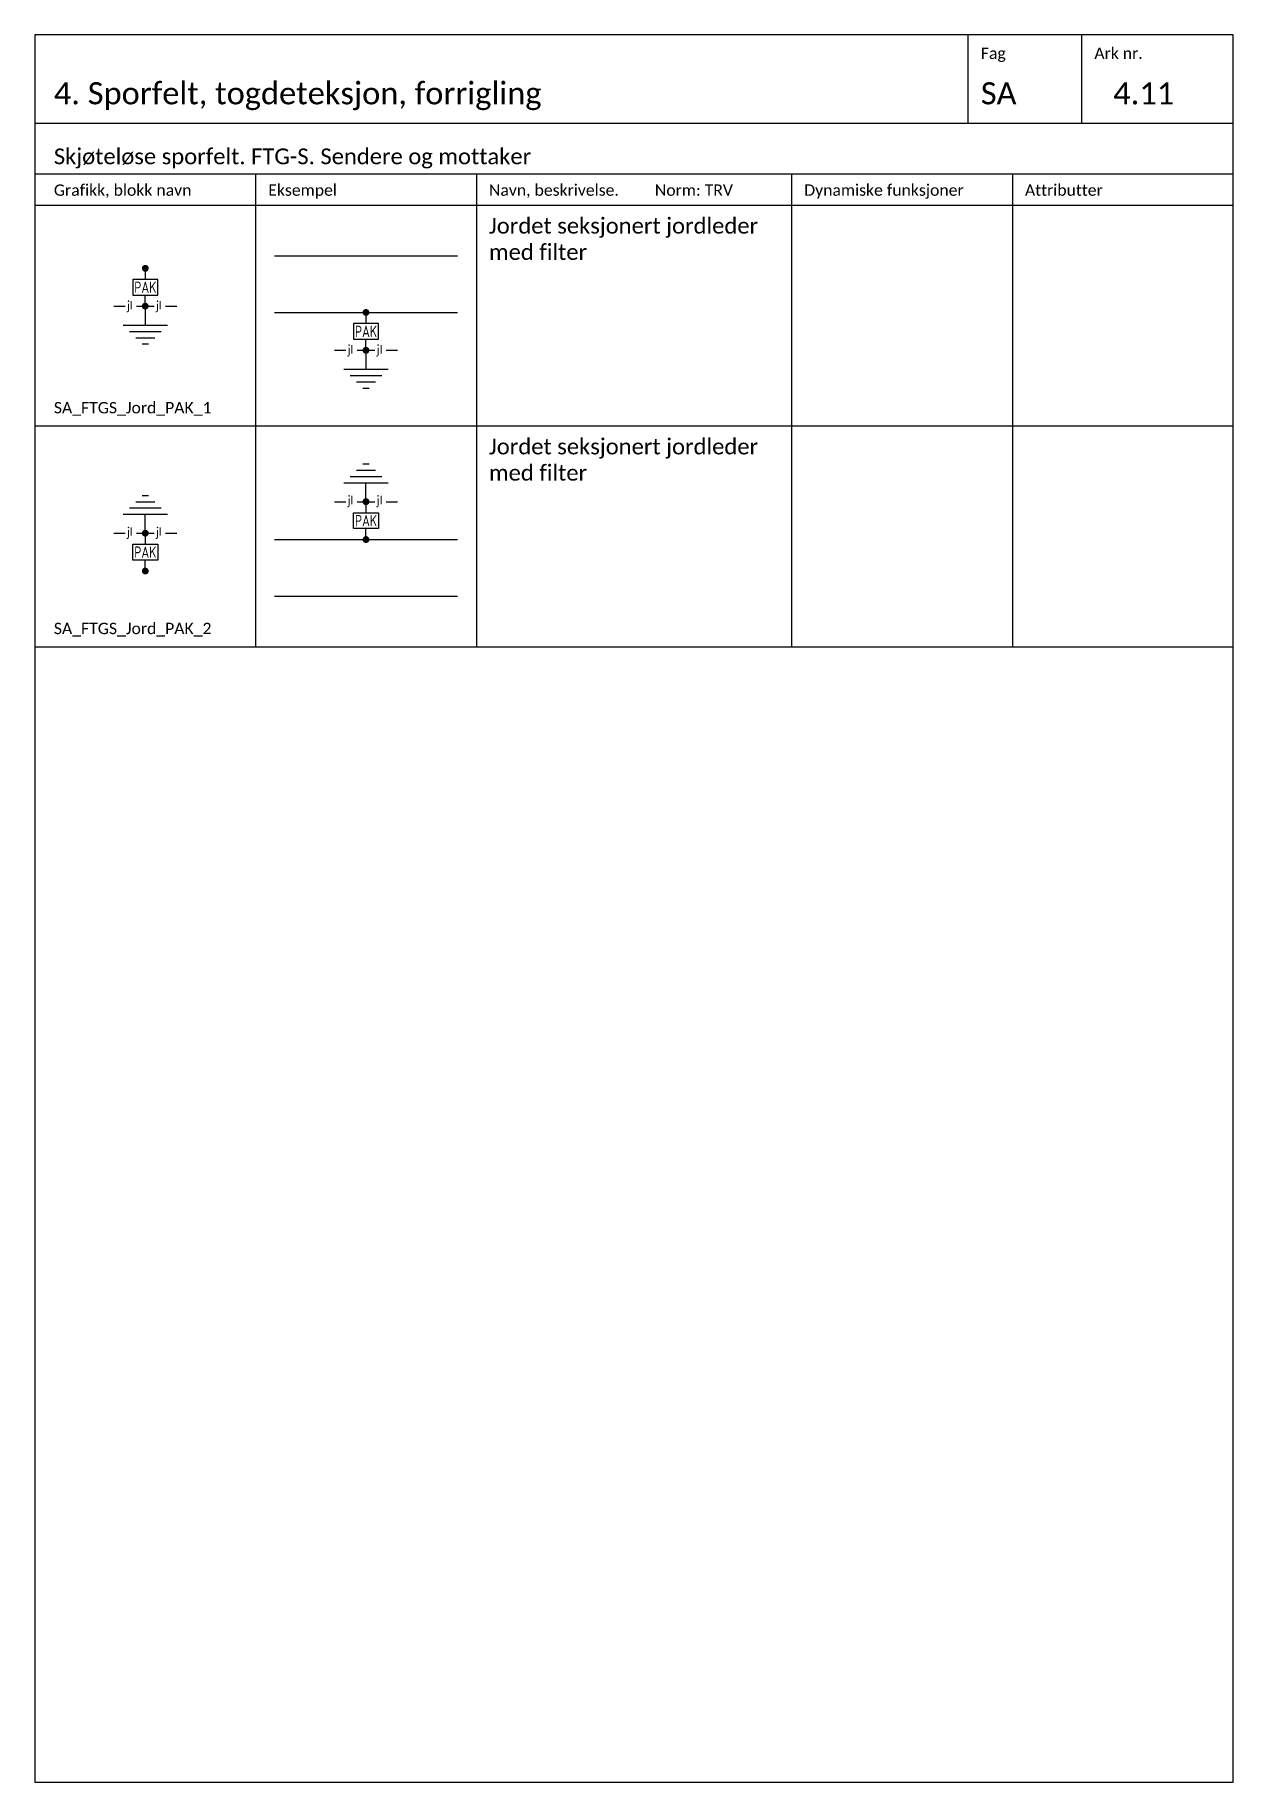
# Model space of a CAD drawing. Header units: millimetres. Extents: x -210 to 2500, y -2763 to 277.
# Drawn here: x 2100 to 2290, y -921 to -644 of the extents above; entities that cross this region are included whole.
import ezdxf
from ezdxf.enums import TextEntityAlignment as Align

# ---------------------------------------------------------------- set-up
doc = ezdxf.new("R2010")
doc.units = ezdxf.units.MM
for name, color, linetype in [('RAMME', 5, 'Continuous'), ('RAMME SYMBOLER', 4, 'Continuous'), ('RAMME TEKST', 7, 'Continuous'), ('SIG-Komponenter', 2, 'Continuous'), ('SIG-SPOR-I', 1, 'Continuous'), ('SIG-SPOR-U', 2, 'Continuous'), ('SIG_ATT_Tekst18', 4, 'Continuous')]:
    doc.layers.add(name, color=color, linetype=linetype)
doc.styles.add('Calibri', font='calibri.ttf')
doc.styles.add('ISOCP', font='isocp.shx', dxfattribs={"width": 0.9})
doc.styles.get("Standard").update_dxf_attribs({"font": 'txt.shx'})

msp = doc.modelspace()

# ---------------------------------------------------------------- texts
at = {"layer": 'RAMME TEKST', "linetype": 'ByBlock', "style": 'Calibri'}
for s, height, p in [('Fag', 1.8, (2250, -647.8)), ('Ark nr.', 1.8, (2268, -647.8)), ('4. Sporfelt, togdeteksjon, forrigling', 3.5, (2103, -655)), ('SA', 3.5, (2250, -655)), ('4.11', 3.5, (2271, -655)), ('Skjøteløse sporfelt. FTG-S. Sendere og mottaker', 2.5, (2103, -664.5)), ('Grafikk, blokk navn', 1.8, (2103, -669.5)), ('Eksempel', 1.8, (2137, -669.5)), ('Navn, beskrivelse.         Norm: TRV', 1.8, (2172, -669.5)), ('Dynamiske funksjoner', 1.8, (2222, -669.5)), ('Attributter', 1.8, (2257, -669.5)), ('SA_FTGS_Jord_PAK_1', 1.8, (2103, -704)), ('SA_FTGS_Jord_PAK_2', 1.8, (2103, -739))]:
    msp.add_text(s, height=height, dxfattribs=at).set_placement(p)
at = {"layer": 'RAMME TEKST', "linetype": 'ByBlock', "char_height": 2.5, "width": 46, "attachment_point": 1, "style": 'Calibri'}
for insert in [(2172, -673), (2172, -708)]:
    msp.add_mtext('Jordet seksjonert jordleder med filter', dxfattribs=dict(at, insert=insert))

# ---------------------------------------------------------------- blocks, each defined once
blk = doc.blocks.new('SA_FTGS_Jord_PAK_1')
at = {"color": 0, "linetype": 'ByBlock', "lineweight": -2}
for p, q in [((0, 0), (0, -1.75)), ((0, -6), (0, -4.25)), ((-5, -5.99), (-3.2, -5.99)), ((-1.4, -5.99), (1.4, -5.99)), ((3.2, -5.99), (5, -5.99))]:
    blk.add_line(p, q, dxfattribs=at)
at = {"color": 0, "linetype": 'ByBlock', "lineweight": -2, "const_width": 0.546}
for points in [[(-0.27, 0, 1), (0.27, 0, 1)], [(-0.27, -6, 1), (0.27, -6, 1)]]:
    blk.add_lwpolyline(points, format="xyb", close=True, dxfattribs=at)
at = {"color": 0, "linetype": 'ByBlock', "lineweight": -2}
blk.add_lwpolyline([(-2, -4.25), (2, -4.25), (2, -1.75), (-2, -1.75)], close=True, dxfattribs=at)
for points in [[(0, -6), (0, -9)], [(-3.5, -9), (3.5, -9)], [(-2.5, -10), (2.5, -10)], [(-1.5, -11), (1.5, -11)], [(-0.5, -12), (0.5, -12)]]:
    blk.add_lwpolyline(points, dxfattribs=at)
for p in [(-3, -6.49), (1.6, -6.49)]:
    blk.add_text('jl', height=1.3, dxfattribs=at).set_placement(p)
at = {"layer": 'SIG_ATT_Tekst18', "style": 'ISOCP', "width": 0.85}
blk.add_text('PAK', height=1.8, dxfattribs=at).set_placement((0, -3), align=Align.MIDDLE)
blk = doc.blocks.new('SA_FTGS_Jord_PAK_2')
at = {"color": 0, "linetype": 'ByBlock', "lineweight": -2}
for p, q in [((-5, 5.99), (-3.2, 5.99)), ((-1.4, 5.99), (1.4, 5.99)), ((0, 6), (0, 4.25)), ((3.2, 5.99), (5, 5.99)), ((0, 0), (0, 1.75))]:
    blk.add_line(p, q, dxfattribs=at)
for points in [[(-0.5, 12), (0.5, 12)], [(-3.5, 9), (3.5, 9)], [(-2.5, 10), (2.5, 10)], [(-1.5, 11), (1.5, 11)], [(0, 6), (0, 9)]]:
    blk.add_lwpolyline(points, dxfattribs=at)
at = {"color": 0, "linetype": 'ByBlock', "lineweight": -2, "const_width": 0.546}
for points in [[(-0.27, 6, -1), (0.27, 6, -1)], [(-0.27, 0, -1), (0.27, 0, -1)]]:
    blk.add_lwpolyline(points, format="xyb", close=True, dxfattribs=at)
at = {"color": 0, "linetype": 'ByBlock', "lineweight": -2}
blk.add_lwpolyline([(-2, 4.25), (2, 4.25), (2, 1.75), (-2, 1.75)], close=True, dxfattribs=at)
for p in [(-3, 5.62), (1.6, 5.62)]:
    blk.add_text('jl', height=1.3, dxfattribs=at).set_placement(p)
at = {"layer": 'SIG_ATT_Tekst18', "style": 'ISOCP', "width": 0.85}
blk.add_text('PAK', height=1.8, dxfattribs=at).set_placement((0, 3), align=Align.MIDDLE)

# ---------------------------------------------------------------- linework, layer by layer
at = {"layer": 'RAMME'}
msp.add_lwpolyline([(2290, -644), (2100, -644), (2100, -921), (2290, -921)], close=True, dxfattribs=at)
msp.add_lwpolyline([(2100, -658), (2290, -658)], dxfattribs=at)
at = {"layer": 'RAMME SYMBOLER'}
for p, q in [((2248, -658), (2248, -644)), ((2266, -658), (2266, -644)), ((2100, -666), (2290, -666)), ((2135, -666), (2135, -741)), ((2170, -666), (2170, -741)), ((2220, -666), (2220, -741)), ((2255, -666), (2255, -741)), ((2100, -671), (2290, -671)), ((2100, -706), (2290, -706)), ((2100, -741), (2290, -741))]:
    msp.add_line(p, q, dxfattribs=at)
at = {"layer": 'SIG-SPOR-I'}
for p, q in [((2138, -679), (2167, -679)), ((2138, -733), (2167, -733))]:
    msp.add_line(p, q, dxfattribs=at)
at = {"layer": 'SIG-SPOR-U'}
for p, q in [((2138, -688), (2167, -688)), ((2138, -724), (2167, -724))]:
    msp.add_line(p, q, dxfattribs=at)

# ---------------------------------------------------------------- block references
at = {"layer": 'SIG-Komponenter'}
for name, p in [('SA_FTGS_Jord_PAK_1', (2117.5, -681)), ('SA_FTGS_Jord_PAK_1', (2152.5, -688)), ('SA_FTGS_Jord_PAK_2', (2152.5, -724)), ('SA_FTGS_Jord_PAK_2', (2117.5, -729))]:
    msp.add_blockref(name, p, dxfattribs=at)

msp.set_redraw_order([(e.dxf.handle, doc.entitydb.next_handle()) for e in msp.query("TEXT MTEXT ATTDEF DIMENSION ARC_DIMENSION")])  # texts and dimensions are drawn at this point

doc.saveas('drawing.dxf')
